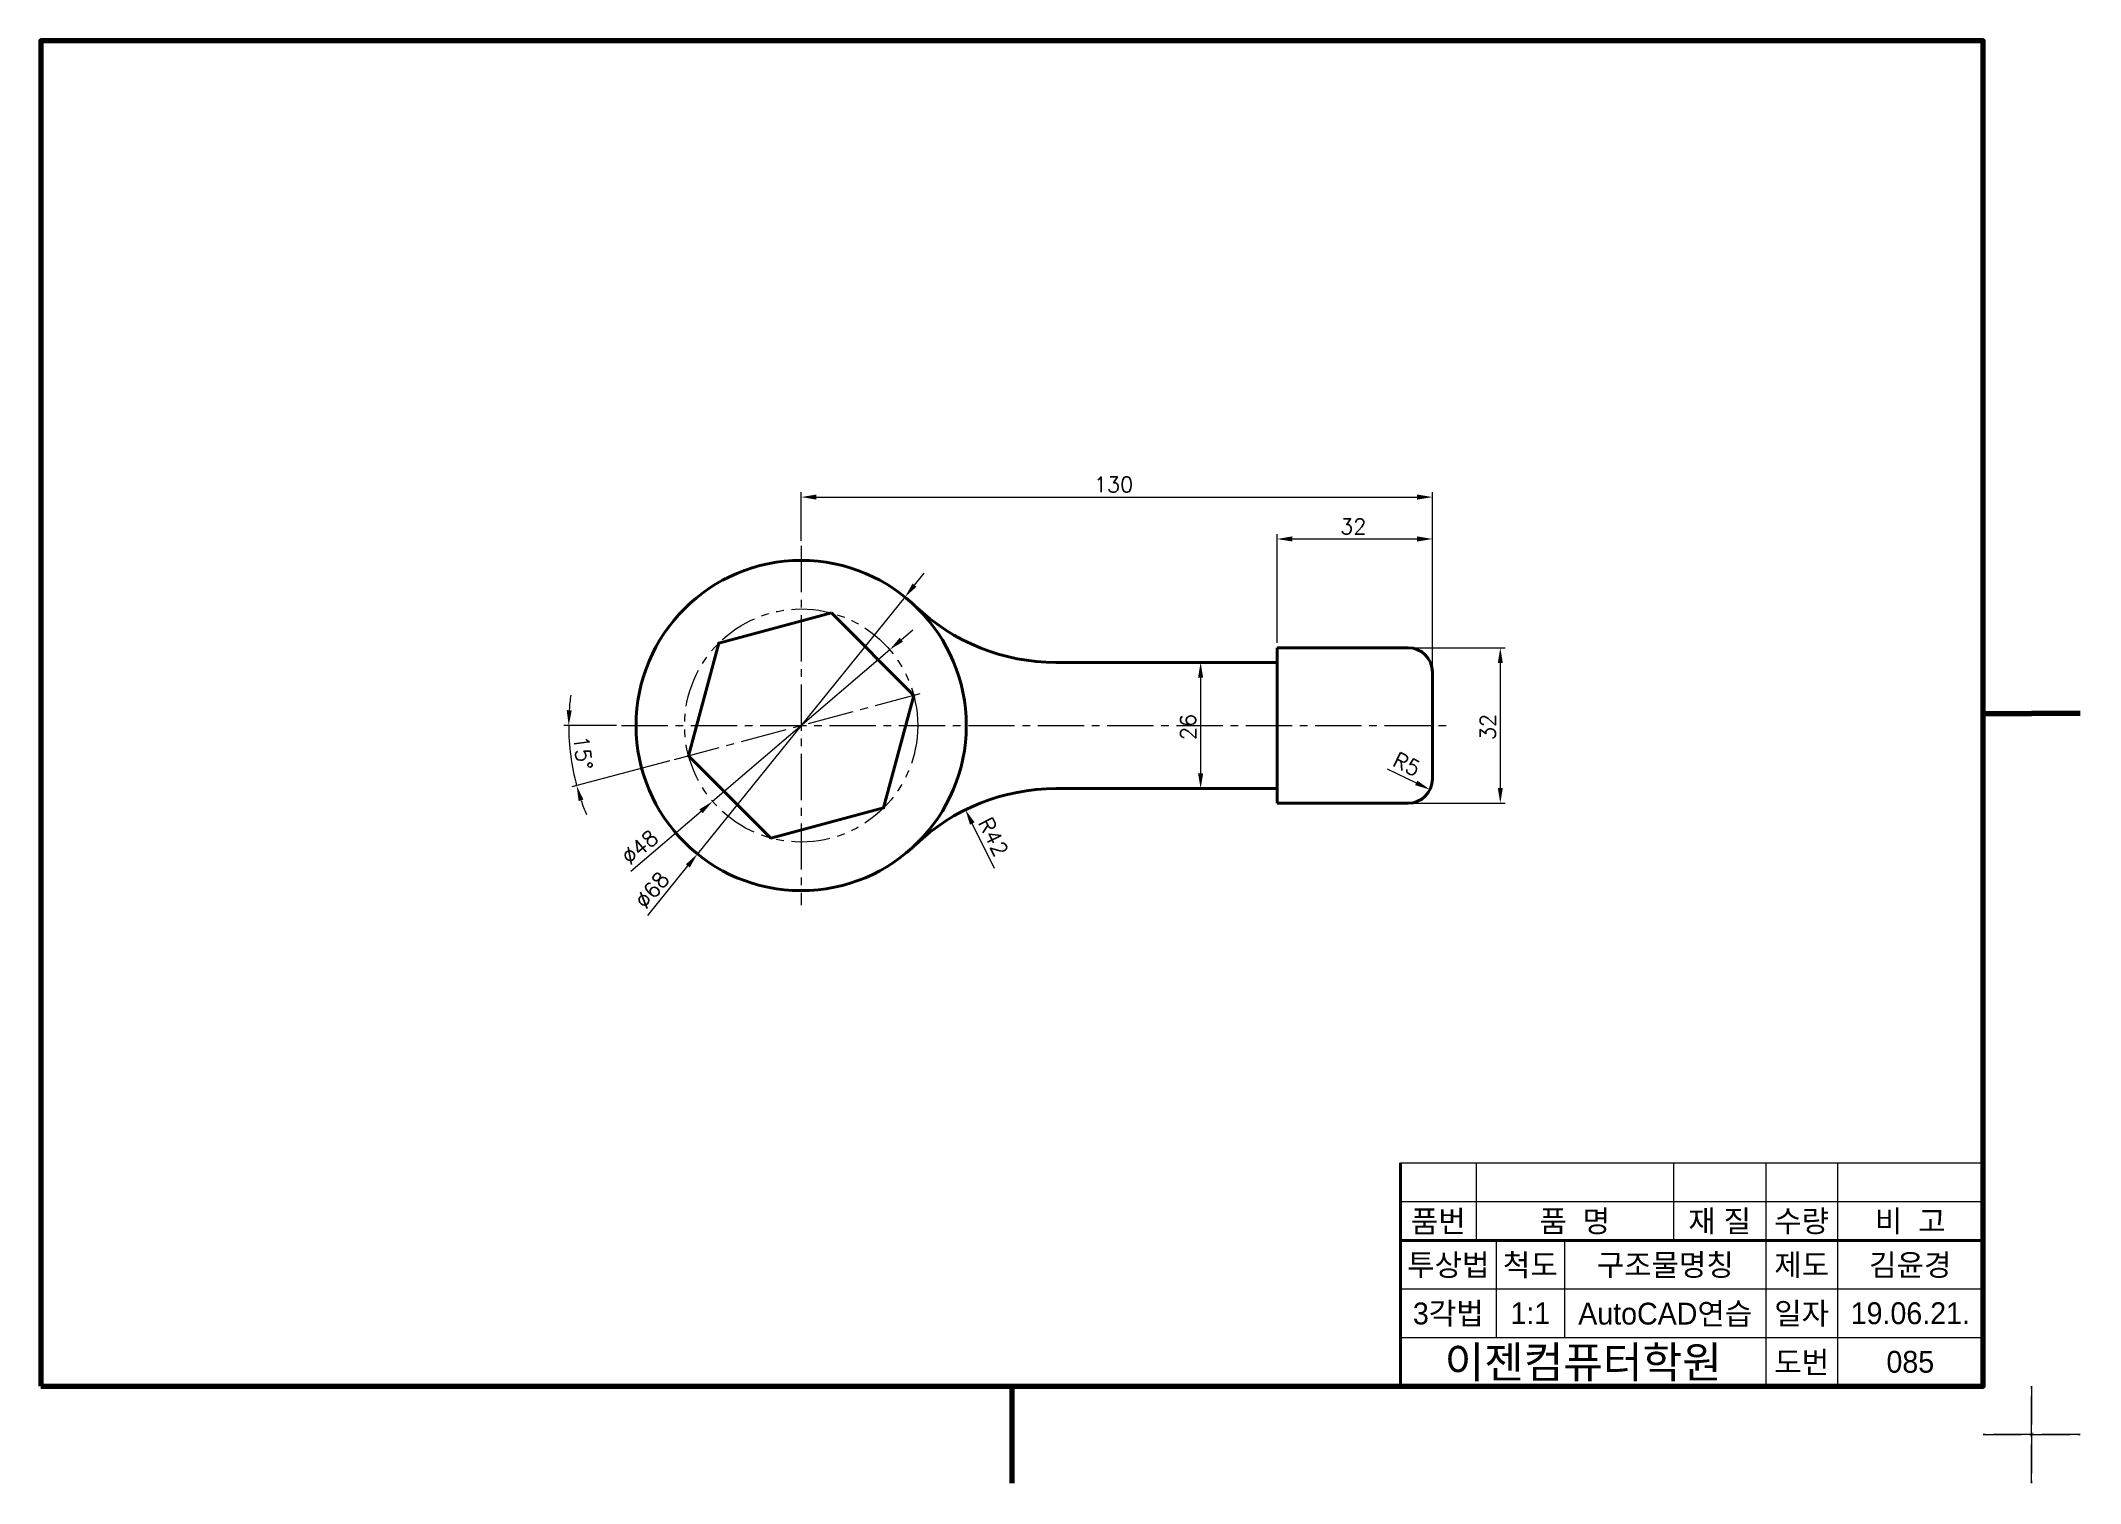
# Model space of a CAD drawing. Header units: millimetres. Extents: x 0 to 4210, y 0 to 2980.
# Drawn here: x 1690 to 2110, y 2366 to 2663 of the extents above; entities that cross this region are included whole.
import ezdxf
from ezdxf.enums import TextEntityAlignment as Align

# ---------------------------------------------------------------- set-up
doc = ezdxf.new("R2010")
doc.units = ezdxf.units.MM
doc.linetypes.add('CENTER2', pattern=[28.575, 19.05, -3.175, 3.175, -3.175])
doc.linetypes.add('PHANTOM2', pattern=[31.75, 15.875, -3.175, 3.175, -3.175, 3.175, -3.175])
for name, color, linetype, lineweight in [('가는선', 1, 'Continuous', 13), ('가상선', 1, 'PHANTOM2', 13), ('구분선', 1, 'PHANTOM2', 13), ('문자', 2, 'Continuous', 20), ('외곽선', 4, 'Continuous', 70), ('외형선', 3, 'Continuous', 40), ('중심선', 1, 'CENTER2', 13), ('치수선', 1, 'Continuous', 13)]:
    doc.layers.add(name, color=color, linetype=linetype, lineweight=lineweight)
doc.styles.get("Standard").update_dxf_attribs({"font": 'romans.shx'})
doc.styles.add('한글', font='')
doc.styles.get('한글').set_extended_font_data('Gulim')

msp = doc.modelspace()

# ---------------------------------------------------------------- texts
at = {"layer": '문자', "ltscale": 0.5}
for s, p in [('130', (1906.87, 2570.05)), ('32', (1957.59, 2561.42))]:
    msp.add_text(s, height=3.15, dxfattribs=at).set_placement(p)
for s, rotation, p in [('26', 90, (1927.85, 2519.01)), ('32', 90, (1989.57, 2519.01)), ('15°', 277.5, (1799.62, 2519.68)), ('R5', 333.9442, (1968.13, 2513.83)), ('∅48', 40.565, (1811.31, 2493.12)), ('R42', 296.3085, (1882.93, 2502.08)), ('∅68', 51.0639, (1814.58, 2483.98))]:
    msp.add_text(s, height=3.15, rotation=rotation, dxfattribs=at).set_placement(p)
at = {"layer": '문자', "ltscale": 0.5, "style": '한글'}
for s, height, p in [('품번', 4.5, (1977.79, 2420)), ('품  명', 4.5, (2005.9, 2420)), ('재 질', 4.5, (2035.75, 2420)), ('수량', 4.5, (2052.64, 2420)), ('비  고', 4.5, (2075.01, 2420)), ('투상법', 4.5, (1979.86, 2411)), ('척도', 4.5, (1996.76, 2411)), ('구조물명칭', 4.5, (2024.54, 2411)), ('제도', 4.5, (2052.64, 2411)), ('김윤경', 4.5, (2075.01, 2411)), ('3각법', 4.5, (1979.86, 2401)), ('1:1', 4.5, (1996.76, 2401)), ('AutoCAD연습', 4.5, (2024.54, 2401)), ('일자', 4.5, (2052.64, 2401)), ('19.06.21.', 4.5, (2075.01, 2401)), ('이젠컴퓨터학원', 6.5, (2007.64, 2391)), ('도번', 4.5, (2052.64, 2391)), ('085', 4.5, (2075.01, 2391))]:
    msp.add_text(s, height=height, dxfattribs=at).set_placement(p, align=Align.MIDDLE)

# ---------------------------------------------------------------- linework, layer by layer
at = {"layer": '가는선', "ltscale": 0.5}
for p, q in [((1970, 2432), (2090, 2432)), ((1985.58, 2432), (1985.58, 2416)), ((2026.22, 2432), (2026.22, 2416)), ((2045.27, 2432), (2045.27, 2386)), ((2060.01, 2432), (2060.01, 2386)), ((1970, 2424), (2090, 2424)), ((1989.73, 2416), (1989.73, 2396)), ((2003.8, 2416), (2003.8, 2396)), ((1970, 2406), (2090, 2406)), ((1970, 2396), (2090, 2396))]:
    msp.add_line(p, q, dxfattribs=at)
at = {"layer": '가상선', "ltscale": 0.5}
msp.add_circle((1846.59, 2522.01), 24, dxfattribs=at)
at = {"layer": '구분선', "ltscale": 0.5}
for points in [[(2090, 2376), (2100, 2376), (2100, 2386)], [(2090, 2376), (2100, 2376), (2100, 2386)], [(2100, 2386), (2100, 2376), (2110, 2376)], [(2100, 2386), (2100, 2376), (2110, 2376)], [(2100, 2386), (2100, 2376), (2110, 2376)], [(2100, 2386), (2100, 2376), (2110, 2376)], [(2100, 2366), (2100, 2376), (2090, 2376)], [(2110, 2376), (2100, 2376), (2100, 2366)], [(2110, 2376), (2100, 2376), (2100, 2366)]]:
    msp.add_lwpolyline(points, dxfattribs=at)
at = {"layer": '외곽선', "ltscale": 0.5}
for p, q in [((2090, 2524.5), (2100, 2524.5)), ((2110, 2524.5), (2100, 2524.5)), ((2110, 2524.5), (2100, 2524.5)), ((2090, 2386), (2090, 2432)), ((1890, 2386), (1890, 2376)), ((1890, 2386), (1890, 2376)), ((1890, 2376), (1890, 2366))]:
    msp.add_line(p, q, dxfattribs=at)
msp.add_lwpolyline([(1690, 2386), (2090, 2386), (2090, 2663), (1690, 2663)], close=True, dxfattribs=at)
at = {"layer": '외형선', "ltscale": 0.5}
for p, q in [((1971.59, 2538.01), (1944.59, 2538.01)), ((1944.59, 2538.01), (1944.59, 2506.01)), ((1944.59, 2535.01), (1899.04, 2535.01)), ((1976.59, 2511.01), (1976.59, 2533.01)), ((1944.59, 2509.01), (1899.04, 2509.01)), ((1971.59, 2506.01), (1944.59, 2506.01)), ((1970, 2432), (1970, 2424)), ((1970, 2424), (1970, 2416)), ((1970, 2416), (2090, 2416)), ((1970, 2416), (1970, 2396)), ((1970, 2396), (1970, 2386))]:
    msp.add_line(p, q, dxfattribs=at)
msp.add_lwpolyline([(1852.81, 2545.19), (1829.62, 2538.98), (1823.41, 2515.8), (1840.38, 2498.83), (1863.56, 2505.04), (1869.78, 2528.22)], close=True, dxfattribs=at)
msp.add_circle((1846.59, 2522.01), 34, dxfattribs=at)
for centre, radius, start, end in [((1899.04, 2577.01), 42, 226.3595, 270), ((1971.59, 2533.01), 5, 0, 90), ((1899.04, 2467.01), 42, 90, 133.6405), ((1971.59, 2511.01), 5, 270, 0)]:
    msp.add_arc(centre, radius, start, end, dxfattribs=at)
at = {"layer": '중심선', "ltscale": 0.5}
for p, q in [((1846.59, 2559.01), (1846.59, 2485.01)), ((1820.51, 2515.02), (1872.67, 2529)), ((1809.59, 2522.01), (1979.59, 2522.01))]:
    msp.add_line(p, q, dxfattribs=at)
at = {"layer": '치수선', "ltscale": 0.5}
for p, q in [((1846.59, 2560.01), (1846.59, 2570.05)), ((1849.74, 2569.05), (1973.44, 2569.05)), ((1976.59, 2534.01), (1976.59, 2570.05)), ((1944.59, 2539.01), (1944.59, 2561.42)), ((1947.74, 2560.42), (1973.44, 2560.42)), ((1869.94, 2550.91), (1871.92, 2553.36)), ((1867.96, 2548.46), (1825.23, 2495.56)), ((1867.22, 2539.67), (1869.61, 2541.71)), ((1864.83, 2537.62), (1828.36, 2506.4)), ((1972.59, 2538.01), (1991.57, 2538.01)), ((1990.57, 2534.86), (1990.57, 2509.16)), ((1928.85, 2531.86), (1928.85, 2512.16)), ((1808.59, 2522.01), (1797.72, 2522.01)), ((1819.55, 2514.76), (1799.39, 2509.36)), ((1967.28, 2513.12), (1973.26, 2510.2)), ((1811.54, 2492), (1825.97, 2504.35)), ((1972.59, 2506.01), (1991.57, 2506.01)), ((1886.4, 2492.58), (1881.83, 2501.84)), ((1815.01, 2482.92), (1823.25, 2493.11))]:
    msp.add_line(p, q, dxfattribs=at)
for start, end in [(172.4582, 176.2291), (180, 195), (198.7709, 202.5418)]:
    msp.add_arc((1846.59, 2522.01), 47.87, start, end, dxfattribs=at)
for points in [[(1849.74, 2569.57), (1849.74, 2568.52), (1846.59, 2569.05)], [(1973.44, 2569.57), (1973.44, 2568.52), (1976.59, 2569.05)], [(1947.74, 2560.95), (1947.74, 2559.9), (1944.59, 2560.42)], [(1973.44, 2560.95), (1973.44, 2559.9), (1976.59, 2560.42)], [(1869.53, 2551.24), (1870.35, 2550.58), (1867.96, 2548.46)], [(1866.88, 2540.07), (1867.56, 2539.27), (1864.83, 2537.62)], [(1990.05, 2534.86), (1991.1, 2534.86), (1990.57, 2538.01)], [(1928.33, 2531.86), (1929.38, 2531.86), (1928.85, 2535.01)], [(1799.35, 2525.14), (1798.3, 2525.18), (1798.72, 2522.01)], [(1928.33, 2512.16), (1929.38, 2512.16), (1928.85, 2509.01)], [(1800.77, 2506.45), (1801.77, 2506.76), (1800.35, 2509.62)], [(1973.49, 2510.67), (1973.03, 2509.73), (1976.09, 2508.81)], [(1990.05, 2509.16), (1991.1, 2509.16), (1990.57, 2506.01)], [(1825.63, 2504.75), (1826.31, 2503.96), (1828.36, 2506.4)], [(1882.3, 2502.07), (1881.35, 2501.6), (1880.43, 2504.66)], [(1822.84, 2493.44), (1823.66, 2492.78), (1825.23, 2495.56)]]:
    msp.add_solid(points, dxfattribs=at)

msp.set_redraw_order([(e.dxf.handle, doc.entitydb.next_handle()) for e in msp.query("TEXT MTEXT ATTDEF DIMENSION ARC_DIMENSION")])  # texts and dimensions are drawn at this point

doc.saveas('drawing.dxf')
